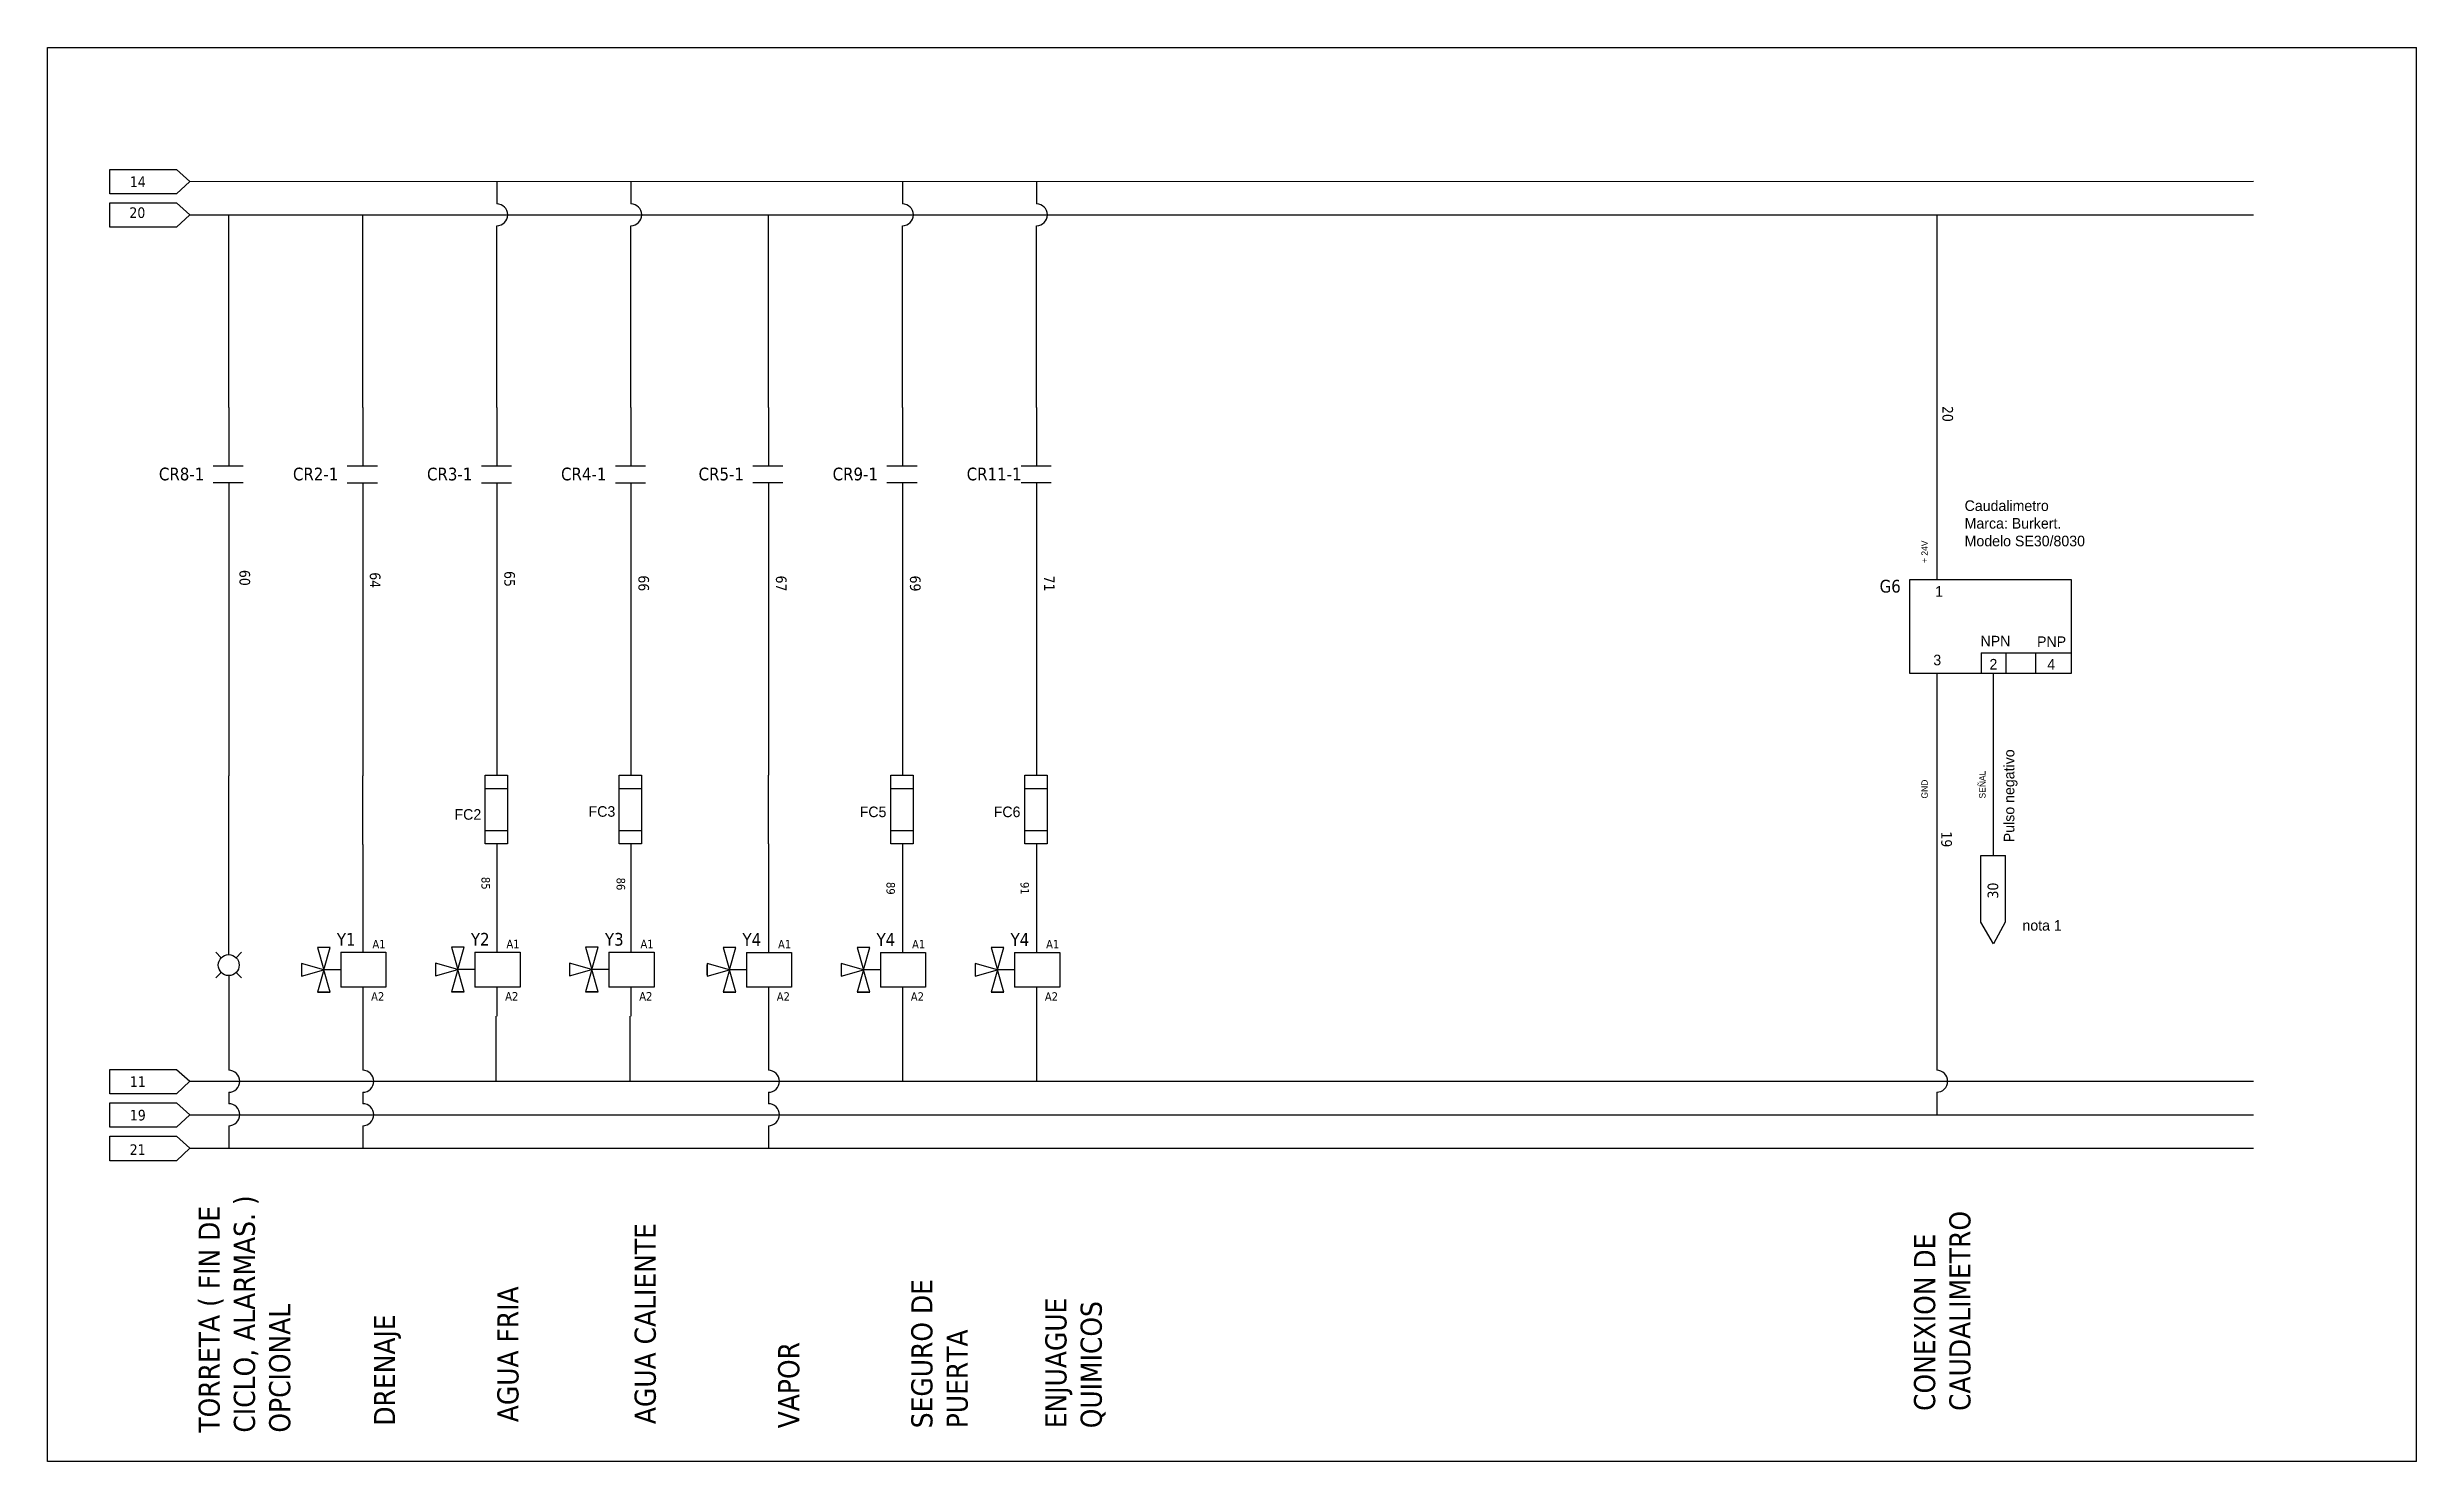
# Model space of a CAD drawing. Header units: millimetres. Extents: x 235 to 3542, y 1204 to 1708.
# Drawn here: x 2379 to 2938, y 1204 to 1538 of the extents above; entities that cross this region are included whole.
import ezdxf

# ---------------------------------------------------------------- set-up
doc = ezdxf.new("R2010")
doc.units = ezdxf.units.MM
doc.linetypes.add('LÍNEAS_OCULTAS2', pattern=[4.7625, 3.175, -1.5875])
doc.layers.add('Capa1', color=7, linetype='LÍNEAS_OCULTAS2')
doc.styles.add('Tahoma', font='tahoma.ttf')

msp = doc.modelspace()

# ---------------------------------------------------------------- texts
at = {"style": 'Tahoma'}
for s, insert, char_height, width, attachment_point in [('14', (2398.059, 1507.66), 2.5, 15.27778, 1), ('20', (2397.952, 1500.367), 2.5, 15.27778, 1), ('CR8-1', (2404.923, 1438.889), 3, 15.27778, 1), ('CR2-1', (2436.592, 1438.882), 3, 15.27778, 1), ('CR3-1', (2468.261, 1438.876), 3, 15.27778, 1), ('CR4-1', (2499.93, 1438.889), 3, 15.27778, 1), ('\\pt15;CR5-1', (2532.425, 1438.889), 3, 15.27778, 1), ('CR9-1', (2564.094, 1438.889), 3, 15.27778, 1), ('CR11-1', (2595.763, 1438.889), 3, 15.27778, 1), ('G6', (2816.442, 1412.389), 3, 6.75811, 3), ('Y1', (2446.961, 1328.969), 3, 4.60148, 1), ('A1', (2455.354, 1327.353), 2, 4.60148, 1), ('Y2', (2478.63, 1329.008), 3, 4.60148, 1), ('A1', (2487.023, 1327.392), 2, 4.60148, 1), ('Y3', (2510.299, 1329.001), 3, 4.60148, 1), ('A1', (2518.692, 1327.385), 2, 4.60148, 1), ('Y4', (2542.794, 1328.949), 3, 4.60148, 1), ('A1', (2551.187, 1327.333), 2, 4.60148, 1), ('Y4', (2574.463, 1328.949), 3, 4.60148, 1), ('A1', (2582.856, 1327.333), 2, 4.60148, 1), ('Y4', (2606.132, 1328.949), 3, 4.60148, 1), ('A1', (2614.525, 1327.333), 2, 4.60148, 1), ('A2', (2455.056, 1315.001), 2, 4.60148, 1), ('A2', (2486.725, 1315.04), 2, 4.60148, 1), ('A2', (2518.395, 1315.034), 2, 4.60148, 1), ('A2', (2550.889, 1314.982), 2, 4.60148, 1), ('A2', (2582.558, 1314.982), 2, 4.60148, 1), ('A2', (2614.227, 1314.982), 2, 4.60148, 1), ('11', (2398.059, 1295.12), 2.5, 15.27778, 1), ('19', (2398.059, 1287.216), 2.5, 15.27778, 1), ('21', (2398.02, 1279.072), 2.5, 15.27778, 1)]:
    msp.add_mtext(s, dxfattribs=dict(at, insert=insert, char_height=char_height, width=width, attachment_point=attachment_point))
at = {"attachment_point": 1, "style": 'Tahoma'}
for s, insert, char_height, width, rotation in [('20', (2828.788, 1453.457), 2.5, 15.27778, 270), ('60', (2426.455, 1414.737), 2.5, 15.27778, 270), ('64', (2457.264, 1414.177), 2.5, 15.27778, 270), ('65', (2489.035, 1414.473), 2.5, 15.27778, 270), ('66', (2520.708, 1413.451), 2.5, 15.27778, 270), ('67', (2553.203, 1413.4), 2.5, 15.27778, 270), ('69', (2584.872, 1413.4), 2.5, 15.27778, 270), ('71', (2616.541, 1413.4), 2.5, 15.27778, 270), ('19', (2828.518, 1352.975), 2.5, 15.27778, 270), ('85', (2483.135, 1342.232), 2, 8.27999, 270), ('86', (2515.054, 1342.056), 2, 8.27999, 270), ('89', (2578.816, 1341.038), 2, 8.27999, 270), ('91', (2610.486, 1341.038), 2, 8.27999, 270), ('30', (2836.961, 1337.129), 2.5, 15.27778, 90), ('TORRETA ( FIN DE CICLO, ALARMAS. ) OPCIONAL', (2414.283, 1210.983), 5, 63.53882, 90), ('AGUA CALIENTE', (2517.309, 1212.988), 5, 45.04191, 90), ('CONEXION DE CAUDALIMETRO', (2819.572, 1216.109), 5, 58.43691, 90), ('AGUA FRIA', (2484.874, 1213.441), 5, 45.04191, 90), ('SEGURO DE PUERTA', (2582.672, 1212.014), 5, 45.04191, 90), ('DRENAJE', (2455.734, 1212.629), 5, 54.93704, 90), ('ENJUAGUE QUIMICOS', (2614.341, 1212.014), 5, 45.04191, 90), ('VAPOR', (2551.208, 1212.014), 5, 45.04191, 90)]:
    msp.add_mtext(s, dxfattribs=dict(at, insert=insert, char_height=char_height, width=width, rotation=rotation))
at = {"char_height": 2.5, "attachment_point": 1}
for s, insert, width in [('Caudalimetro \\PMarca: Burkert. \\PModelo SE30/8030', (2831.528, 1431.153), 59.0902), ('1', (2824.562, 1410.914), 7.30496), ('3', (2824.133, 1394.708), 7.30496), ('NPN', (2835.282, 1399.171), 2.87933), ('PNP', (2848.633, 1399.037), 2.87933), ('2', (2837.403, 1393.707), 2.87933), ('4', (2851.056, 1393.673), 2.87933), ('FC2', (2474.753, 1358.234), 7.30496), ('FC3', (2506.428, 1358.935), 7.30496), ('FC5', (2570.484, 1358.843), 7.30496), ('FC6', (2602.153, 1358.843), 7.30496), ('nota 1', (2845.189, 1332.033), 19.76711)]:
    msp.add_mtext(s, dxfattribs=dict(at, insert=insert, width=width))
at = {"attachment_point": 1, "rotation": 90}
for s, insert, char_height, width in [('+ 24V', (2821.315, 1416.374), 1.5, 38.09958), ('Pulso negativo', (2840.786, 1350.421), 2.5, 34.40222), ('SEÑAL', (2834.967, 1360.747), 1.5, 38.09958), ('GND', (2821.315, 1360.747), 1.5, 38.09958)]:
    msp.add_mtext(s, dxfattribs=dict(at, insert=insert, char_height=char_height, width=width))

# ---------------------------------------------------------------- linework, layer by layer
for p, q in [((2378.573, 1204.14), (2378.573, 1538.14)), ((2378.573, 1538.14), (2938.315, 1538.14)), ((2938.315, 1204.14), (2938.315, 1538.14)), ((2393.319, 1509.314), (2409.089, 1509.314)), ((2393.319, 1503.55), (2393.319, 1509.314)), ((2409.089, 1509.314), (2412.212, 1506.506)), ((2412.212, 1506.506), (2409.089, 1503.55)), ((2412.212, 1506.506), (2899.778, 1506.517)), ((2484.746, 1506.508), (2484.746, 1501.198)), ((2516.415, 1506.509), (2516.415, 1501.198)), ((2580.579, 1506.51), (2580.579, 1501.198)), ((2612.248, 1506.511), (2612.248, 1501.198)), ((2409.089, 1503.55), (2393.319, 1503.55)), ((2393.319, 1501.41), (2409.089, 1501.41)), ((2393.319, 1495.647), (2393.319, 1501.41)), ((2409.089, 1501.41), (2412.212, 1498.603)), ((2409.089, 1495.647), (2393.319, 1495.647)), ((2412.212, 1498.603), (2409.089, 1495.647)), ((2412.212, 1498.603), (2899.778, 1498.603)), ((2421.408, 1453.125), (2421.408, 1498.603)), ((2453.077, 1453.118), (2453.077, 1498.603)), ((2484.746, 1453.112), (2484.746, 1496.008)), ((2516.415, 1453.112), (2516.415, 1496.008)), ((2548.91, 1453.125), (2548.91, 1498.603)), ((2580.579, 1453.125), (2580.579, 1496.008)), ((2612.248, 1453.125), (2612.248, 1496.008)), ((2824.931, 1498.603), (2824.931, 1455.544)), ((2824.931, 1498.603), (2824.931, 1412.486)), ((2824.931, 1447.705), (2824.931, 1412.486)), ((2421.408, 1428.166), (2421.408, 1410.878)), ((2453.077, 1428.166), (2453.077, 1410.967)), ((2484.746, 1428.166), (2484.746, 1411.006)), ((2516.415, 1428.293), (2516.415, 1410.999)), ((2548.91, 1428.166), (2548.91, 1410.948)), ((2580.579, 1428.171), (2580.579, 1366.238)), ((2612.248, 1428.171), (2612.248, 1366.238)), ((2421.408, 1410.878), (2421.408, 1366.127)), ((2453.077, 1410.967), (2453.077, 1366.127)), ((2484.746, 1411.006), (2484.746, 1366.238)), ((2516.415, 1410.999), (2516.415, 1366.238)), ((2548.91, 1410.948), (2548.91, 1366.238)), ((2835.426, 1395.116), (2856.681, 1395.116)), ((2835.426, 1395.116), (2835.426, 1390.279)), ((2841.295, 1395.116), (2841.295, 1390.279)), ((2848.285, 1395.116), (2848.285, 1390.279)), ((2824.931, 1390.279), (2824.928, 1355.128)), ((2824.931, 1390.279), (2824.931, 1332.307)), ((2838.328, 1347.289), (2838.335, 1390.279)), ((2421.408, 1349.907), (2421.408, 1366.127)), ((2453.077, 1349.907), (2453.077, 1366.127)), ((2548.91, 1350.017), (2548.91, 1366.238)), ((2482.004, 1363.09), (2487.281, 1363.09)), ((2513.674, 1363.09), (2518.95, 1363.09)), ((2577.837, 1363.09), (2583.114, 1363.09)), ((2609.507, 1363.09), (2614.783, 1363.09)), ((2421.408, 1325.766), (2421.408, 1349.907)), ((2453.077, 1349.907), (2453.077, 1331.275)), ((2482.004, 1353.168), (2487.281, 1353.168)), ((2484.746, 1350.017), (2484.746, 1331.313)), ((2513.674, 1353.168), (2518.95, 1353.168)), ((2516.415, 1350.017), (2516.415, 1331.307)), ((2548.91, 1350.017), (2548.91, 1331.255)), ((2577.837, 1353.168), (2583.114, 1353.168)), ((2580.579, 1350.017), (2580.579, 1331.255)), ((2609.507, 1353.168), (2614.783, 1353.168)), ((2612.248, 1350.017), (2612.248, 1331.255)), ((2824.928, 1347.289), (2824.928, 1296.57)), ((2835.373, 1331.519), (2835.373, 1347.289)), ((2835.373, 1347.289), (2841.137, 1347.289)), ((2835.448, 1347.289), (2841.211, 1347.289)), ((2841.137, 1347.289), (2841.137, 1331.519)), ((2453.077, 1331.275), (2453.077, 1324.423)), ((2484.746, 1331.313), (2484.746, 1324.462)), ((2516.415, 1331.307), (2516.415, 1324.455)), ((2548.91, 1331.255), (2548.91, 1324.404)), ((2580.579, 1331.255), (2580.579, 1324.404)), ((2612.248, 1331.255), (2612.248, 1324.404)), ((2838.329, 1326.413), (2835.373, 1331.519)), ((2841.137, 1331.519), (2838.329, 1326.413)), ((2419.655, 1323.144), (2418.356, 1324.438)), ((2421.408, 1323.872), (2421.408, 1325.766)), ((2423.16, 1323.144), (2424.459, 1324.438)), ((2443.86, 1320.303), (2438.584, 1321.803)), ((2438.584, 1321.803), (2438.584, 1318.803)), ((2442.36, 1325.579), (2443.86, 1320.303)), ((2445.36, 1325.579), (2442.36, 1325.579)), ((2443.86, 1320.303), (2445.36, 1325.579)), ((2447.885, 1324.423), (2458.566, 1324.423)), ((2447.885, 1324.423), (2447.885, 1316.179)), ((2458.566, 1324.423), (2458.566, 1316.179)), ((2475.529, 1320.342), (2470.254, 1321.842)), ((2470.254, 1321.842), (2470.254, 1318.842)), ((2474.029, 1325.617), (2475.529, 1320.342)), ((2477.029, 1325.617), (2474.029, 1325.617)), ((2475.529, 1320.342), (2477.029, 1325.617)), ((2479.554, 1324.462), (2490.235, 1324.462)), ((2479.554, 1324.462), (2479.554, 1316.218)), ((2490.235, 1324.462), (2490.235, 1316.218)), ((2507.198, 1320.335), (2501.923, 1321.835)), ((2501.923, 1321.835), (2501.923, 1318.835)), ((2505.698, 1325.611), (2507.198, 1320.335)), ((2508.698, 1325.611), (2505.698, 1325.611)), ((2507.198, 1320.335), (2508.698, 1325.611)), ((2511.223, 1324.455), (2521.905, 1324.455)), ((2511.223, 1324.455), (2511.223, 1316.211)), ((2521.905, 1324.455), (2521.905, 1316.211)), ((2539.693, 1320.284), (2534.417, 1321.784)), ((2534.417, 1321.784), (2534.417, 1318.784)), ((2534.417, 1319.122), (2534.417, 1321.445)), ((2538.193, 1325.559), (2539.693, 1320.284)), ((2541.193, 1325.559), (2538.193, 1325.559)), ((2539.693, 1320.284), (2541.193, 1325.559)), ((2543.718, 1324.404), (2554.399, 1324.404)), ((2543.718, 1324.404), (2543.718, 1316.16)), ((2554.399, 1324.404), (2554.399, 1316.16)), ((2571.362, 1320.284), (2566.087, 1321.784)), ((2566.087, 1321.784), (2566.087, 1318.784)), ((2569.862, 1325.559), (2571.362, 1320.284)), ((2572.862, 1325.559), (2569.862, 1325.559)), ((2571.362, 1320.284), (2572.862, 1325.559)), ((2575.387, 1324.404), (2586.068, 1324.404)), ((2575.387, 1324.404), (2575.387, 1316.16)), ((2586.068, 1324.404), (2586.068, 1316.16)), ((2603.031, 1320.284), (2597.756, 1321.784)), ((2597.756, 1321.784), (2597.756, 1318.784)), ((2601.531, 1325.559), (2603.031, 1320.284)), ((2604.531, 1325.559), (2601.531, 1325.559)), ((2603.031, 1320.284), (2604.531, 1325.559)), ((2607.056, 1324.404), (2617.738, 1324.404)), ((2607.056, 1324.404), (2607.056, 1316.16)), ((2617.738, 1324.404), (2617.738, 1316.16)), ((2419.655, 1319.654), (2418.356, 1318.36)), ((2421.408, 1318.926), (2421.408, 1317.032)), ((2421.408, 1317.032), (2421.408, 1296.561)), ((2423.16, 1319.654), (2424.459, 1318.36)), ((2438.584, 1318.803), (2443.86, 1320.303)), ((2443.86, 1320.303), (2442.36, 1315.028)), ((2447.885, 1320.303), (2443.86, 1320.303)), ((2445.36, 1315.028), (2443.86, 1320.303)), ((2458.566, 1316.179), (2447.885, 1316.179)), ((2453.077, 1316.179), (2453.077, 1309.328)), ((2470.254, 1318.842), (2475.529, 1320.342)), ((2475.529, 1320.342), (2474.029, 1315.066)), ((2479.554, 1320.342), (2475.529, 1320.342)), ((2477.029, 1315.066), (2475.529, 1320.342)), ((2490.235, 1316.218), (2479.554, 1316.218)), ((2484.746, 1316.218), (2484.746, 1309.366)), ((2501.923, 1318.835), (2507.198, 1320.335)), ((2507.198, 1320.335), (2505.698, 1315.06)), ((2511.223, 1320.335), (2507.198, 1320.335)), ((2508.698, 1315.06), (2507.198, 1320.335)), ((2521.905, 1316.211), (2511.223, 1316.211)), ((2516.415, 1316.211), (2516.415, 1309.36)), ((2534.417, 1318.784), (2539.693, 1320.284)), ((2539.693, 1320.284), (2538.193, 1315.008)), ((2543.718, 1320.284), (2539.693, 1320.284)), ((2541.193, 1315.008), (2539.693, 1320.284)), ((2554.399, 1316.16), (2543.718, 1316.16)), ((2548.91, 1316.16), (2548.91, 1309.308)), ((2566.087, 1318.784), (2571.362, 1320.284)), ((2571.362, 1320.284), (2569.862, 1315.008)), ((2575.387, 1320.284), (2571.362, 1320.284)), ((2572.862, 1315.008), (2571.362, 1320.284)), ((2586.068, 1316.16), (2575.387, 1316.16)), ((2580.579, 1316.16), (2580.579, 1309.308)), ((2597.756, 1318.784), (2603.031, 1320.284)), ((2603.031, 1320.284), (2601.531, 1315.008)), ((2607.056, 1320.284), (2603.031, 1320.284)), ((2604.531, 1315.008), (2603.031, 1320.284)), ((2617.738, 1316.16), (2607.056, 1316.16)), ((2612.248, 1316.16), (2612.248, 1309.308)), ((2442.36, 1315.028), (2445.36, 1315.028)), ((2445.021, 1315.028), (2442.699, 1315.028)), ((2474.029, 1315.066), (2477.029, 1315.066)), ((2476.69, 1315.066), (2474.368, 1315.066)), ((2505.698, 1315.06), (2508.698, 1315.06)), ((2508.36, 1315.06), (2506.037, 1315.06)), ((2538.193, 1315.008), (2541.193, 1315.008)), ((2540.854, 1315.008), (2538.532, 1315.008)), ((2569.862, 1315.008), (2572.862, 1315.008)), ((2572.523, 1315.008), (2570.201, 1315.008)), ((2601.531, 1315.008), (2604.531, 1315.008)), ((2604.193, 1315.008), (2601.87, 1315.008)), ((2453.077, 1309.347), (2453.077, 1296.562)), ((2484.534, 1309.328), (2484.534, 1293.968)), ((2516.203, 1309.366), (2516.203, 1293.968)), ((2548.91, 1309.36), (2548.91, 1296.564)), ((2580.579, 1309.308), (2580.579, 1293.97)), ((2612.248, 1309.308), (2612.248, 1293.97)), ((2393.319, 1296.773), (2409.089, 1296.773)), ((2393.319, 1291.01), (2393.319, 1296.773)), ((2409.089, 1296.773), (2412.212, 1293.966)), ((2412.212, 1293.966), (2409.089, 1291.01)), ((2412.212, 1293.966), (2899.778, 1293.977)), ((2409.089, 1291.01), (2393.319, 1291.01)), ((2393.319, 1288.87), (2409.089, 1288.87)), ((2393.319, 1283.106), (2393.319, 1288.87)), ((2409.089, 1288.87), (2412.212, 1286.062)), ((2421.408, 1291.371), (2421.408, 1288.658)), ((2453.077, 1291.372), (2453.077, 1288.663)), ((2548.91, 1291.374), (2548.91, 1288.662)), ((2824.928, 1291.38), (2824.928, 1286.063)), ((2409.089, 1283.106), (2393.319, 1283.106)), ((2412.212, 1286.062), (2409.089, 1283.106)), ((2412.212, 1286.062), (2899.778, 1286.073)), ((2421.408, 1283.468), (2421.408, 1278.159)), ((2453.077, 1283.473), (2453.077, 1278.164)), ((2548.91, 1283.472), (2548.91, 1278.163)), ((2393.319, 1280.966), (2409.089, 1280.966)), ((2393.319, 1275.202), (2393.319, 1280.966)), ((2409.089, 1280.966), (2412.212, 1278.159)), ((2412.212, 1278.159), (2409.089, 1275.202)), ((2412.212, 1278.159), (2860.255, 1278.159)), ((2814.374, 1278.159), (2899.778, 1278.159)), ((2409.089, 1275.202), (2393.319, 1275.202)), ((2938.315, 1204.14), (2378.573, 1204.14))]:
    msp.add_line(p, q)
for points in [[(2818.579, 1412.486), (2856.681, 1412.486), (2856.681, 1390.279), (2818.579, 1390.279)], [(2818.579, 1412.486), (2856.681, 1412.486), (2856.681, 1390.279), (2818.579, 1390.279)], [(2482.004, 1366.238), (2487.281, 1366.238), (2487.281, 1350.017), (2482.004, 1350.017)], [(2513.674, 1366.238), (2518.95, 1366.238), (2518.95, 1350.017), (2513.674, 1350.017)], [(2577.837, 1366.238), (2583.114, 1366.238), (2583.114, 1350.017), (2577.837, 1350.017)], [(2609.507, 1366.238), (2614.783, 1366.238), (2614.783, 1350.017), (2609.507, 1350.017)]]:
    msp.add_lwpolyline(points, close=True)
msp.add_circle((2421.408, 1321.399), 2.473)
for centre in [(2484.746, 1498.603), (2516.415, 1498.603), (2580.579, 1498.603), (2612.248, 1498.603), (2421.408, 1293.966), (2453.077, 1293.967), (2548.91, 1293.969), (2824.928, 1293.975), (2421.408, 1286.063), (2453.077, 1286.068), (2548.91, 1286.067)]:
    msp.add_arc(centre, 2.595, 270, 90)
at = {"layer": 'Capa1', "linetype": 'ByBlock', "ltscale": 0.7}
for p, q in [((2421.408, 1453.125), (2421.408, 1446.325)), ((2453.077, 1453.118), (2453.077, 1446.318)), ((2484.746, 1453.112), (2484.746, 1446.312)), ((2516.415, 1453.112), (2516.415, 1446.312)), ((2548.91, 1453.125), (2548.91, 1446.325)), ((2580.579, 1453.125), (2580.579, 1446.325)), ((2612.248, 1453.125), (2612.248, 1446.325)), ((2421.408, 1446.325), (2421.408, 1439.225)), ((2453.077, 1446.318), (2453.077, 1439.219)), ((2484.746, 1446.312), (2484.746, 1439.213)), ((2516.415, 1446.312), (2516.415, 1439.213)), ((2548.91, 1446.325), (2548.91, 1439.225)), ((2580.579, 1446.325), (2580.579, 1439.225)), ((2612.248, 1446.325), (2612.248, 1439.225)), ((2424.86, 1439.225), (2417.761, 1439.225)), ((2456.529, 1439.219), (2449.43, 1439.219)), ((2488.198, 1439.213), (2481.099, 1439.213)), ((2519.867, 1439.213), (2512.768, 1439.213)), ((2552.362, 1439.225), (2545.263, 1439.225)), ((2584.031, 1439.225), (2576.932, 1439.225)), ((2615.7, 1439.225), (2608.601, 1439.225)), ((2424.86, 1435.266), (2417.761, 1435.266)), ((2421.408, 1435.266), (2421.408, 1428.166)), ((2456.529, 1435.259), (2449.43, 1435.259)), ((2453.077, 1435.259), (2453.077, 1428.16)), ((2488.198, 1435.253), (2481.099, 1435.253)), ((2484.746, 1435.253), (2484.746, 1428.153)), ((2519.867, 1435.253), (2512.768, 1435.253)), ((2516.415, 1435.253), (2516.415, 1428.153)), ((2552.362, 1435.266), (2545.263, 1435.266)), ((2548.91, 1435.266), (2548.91, 1428.166)), ((2584.031, 1435.266), (2576.932, 1435.266)), ((2580.579, 1435.266), (2580.579, 1428.166)), ((2615.7, 1435.266), (2608.601, 1435.266)), ((2612.248, 1435.266), (2612.248, 1428.166))]:
    msp.add_line(p, q, dxfattribs=at)

msp.set_redraw_order([(e.dxf.handle, doc.entitydb.next_handle()) for e in msp.query("TEXT MTEXT ATTDEF DIMENSION ARC_DIMENSION")])  # texts and dimensions are drawn at this point

doc.saveas('drawing.dxf')
